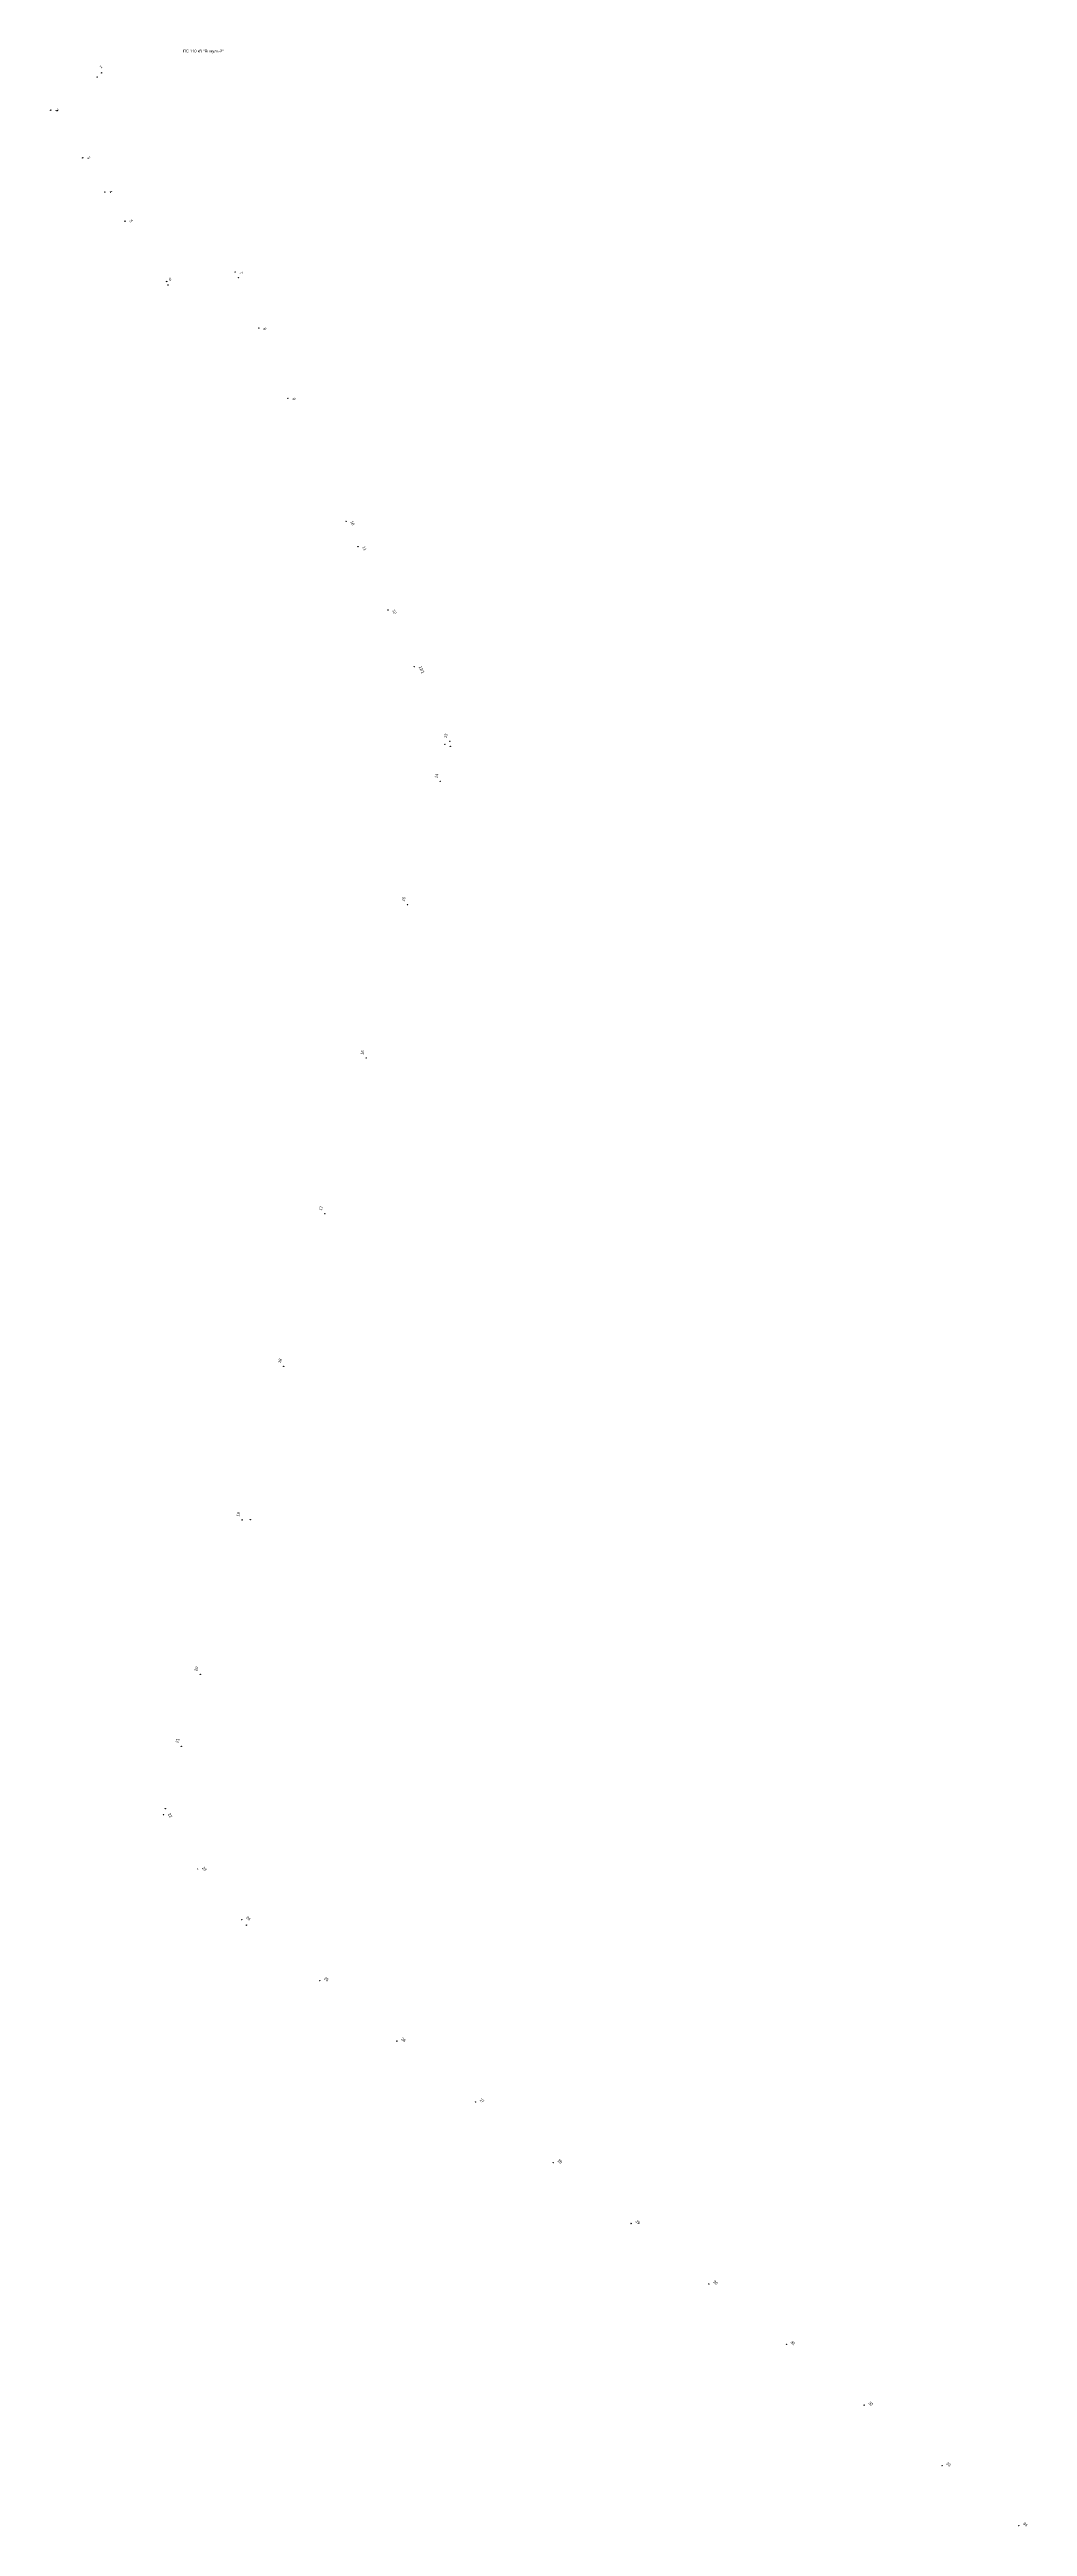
# Model space of a CAD drawing. Header units: metres. Extents: x 2244169 to 2260793, y 5092061 to 5099976.
# Drawn here: x 2244169 to 2244851, y 5098251 to 5099976 of the extents above; entities that cross this region are included whole.
import ezdxf

# ---------------------------------------------------------------- set-up
doc = ezdxf.new("R2010")
doc.units = ezdxf.units.M
for name, color, linetype in [('opori', 250, 'Continuous'), ('подписи', 250, 'Continuous'), ('укосы', 250, 'Continuous')]:
    doc.layers.add(name, color=color, linetype=linetype)
doc.layers.get('0').off()

# ---------------------------------------------------------------- blocks, each defined once
blk = doc.blocks.new('BL2')
blk.add_lwpolyline([(-0.09, -0.12), (-0.09, 0.12), (0.09, 0.12), (0.09, -0.12), (-0.09, -0.12)])
blk.add_attdef('НОМЕР', (1.5, 2.6), '', height=2)

msp = doc.modelspace()

# ---------------------------------------------------------------- block references
at = {"layer": 'opori', "color": 250}
for p, rotation, values in [((2244205.5, 5099959.7), 36.44748847947646, {'НОМЕР': '1'}), ((2244170.2, 5099933.7), 303.8610892388102, {'НОМЕР': '2'}), ((2244192.5, 5099900.5), 302.9769103433255, {'НОМЕР': '3'}), ((2244207.9, 5099876.8), 304.8382905495598, {'НОМЕР': '4'}), ((2244222, 5099856.4), 303.9881665753602, {'НОМЕР': '5'}), ((2244251.9, 5099812), 10.93228097326468, {'НОМЕР': '6'}), ((2244298.7, 5099821.1), 292.9023386558612, {'НОМЕР': '7'}), ((2244315.2, 5099782.1), 292.5520346870584, {'НОМЕР': '8'}), ((2244335.5, 5099733.1), 295.2203775977938, {'НОМЕР': '9'}), ((2244375.9, 5099647.3), 295.3373326299348, {'НОМЕР': '10'}), ((2244384.3, 5099629.7), 295.3776393549394, {'НОМЕР': '11'}), ((2244405.2, 5099585.6), 295.0322023206654, {'НОМЕР': '12'}), ((2244423.6, 5099546.2), 295.3868796920909, {'НОМЕР': '12/1'}), ((2244448.3, 5099494.2), 76.83334832712815, {'НОМЕР': '13'}), ((2244441.7, 5099466.2), 75.0445290812985, {'НОМЕР': '14'}), ((2244418.8, 5099380.4), 74.97796932459805, {'НОМЕР': '15'}), ((2244390.1, 5099273.5), 75.10290250813242, {'НОМЕР': '16'}), ((2244361.2, 5099165.1), 74.90974131123848, {'НОМЕР': '17'}), ((2244332.6, 5099058.8), 74.83187141512505, {'НОМЕР': '18'}), ((2244303.6, 5098951.9), 74.83691805178292, {'НОМЕР': '19'}), ((2244274.4, 5098844.3), 75.26489523880154, {'НОМЕР': '20'}), ((2244261.3, 5098794.2), 75.34648382096462, {'НОМЕР': '21'}), ((2244248.8, 5098746.6), 302.091844977666, {'НОМЕР': '22'}), ((2244272.6, 5098708.7), 311.0442179997784, {'НОМЕР': '23'}), ((2244303.3, 5098673.4), 322.0486770516695, {'НОМЕР': '24'}), ((2244357.7, 5098631), 321.8233599713021, {'НОМЕР': '25'}), ((2244411.4, 5098588.8), 322.2433884234348, {'НОМЕР': '26'}), ((2244466.1, 5098546.4), 322.0798508808008, {'НОМЕР': '27'}), ((2244520.4, 5098504.1), 322.0595227167356, {'НОМЕР': '28'}), ((2244574.7, 5098461.8), 322.1161112499802, {'НОМЕР': '29'}), ((2244628.8, 5098419.7), 322.025427527077, {'НОМЕР': '30'}), ((2244682.8, 5098377.6), 322.1388952556489, {'НОМЕР': '31'}), ((2244737.1, 5098335.3), 322.0367325158916, {'НОМЕР': '32'}), ((2244791.3, 5098293.1), 322.0032041734345, {'НОМЕР': '33'}), ((2244844.7, 5098251.3), 322.0781908126328, {'НОМЕР': '34'})]:
    msp.add_blockref('BL2', p, dxfattribs=dict(at, rotation=rotation)).add_auto_attribs(values)
at = {"layer": 'opori', "color": 250, "rotation": 276.4348805871717}
msp.add_blockref('BL2', (2244448.7, 5099490.7), dxfattribs=at)
at = {"layer": 'укосы', "color": 250}
for p, rotation in [((2244202.6, 5099956.9), 43.66149279283222), ((2244174.8, 5099933.3), 356.1385612720625), ((2244301.1, 5099817), 299.7266599782827), ((2244251, 5099814.4), 291.8824297826288), ((2244444.9, 5099492.1), 32.72862487989749), ((2244309.3, 5098952.1), 1.799003234543808), ((2244250.1, 5098750.7), 73.29025895754206), ((2244306.7, 5098669.6), 312.2680542967362)]:
    msp.add_blockref('BL2', p, dxfattribs=dict(at, rotation=rotation))

# ---------------------------------------------------------------- texts
at = {"layer": 'подписи', "linetype": 'Continuous'}
msp.add_text('ПС 110 кВ "Яшкуль-2"', height=2, dxfattribs=at).set_placement((2244262.5, 5099973.9))

doc.saveas('drawing.dxf')
